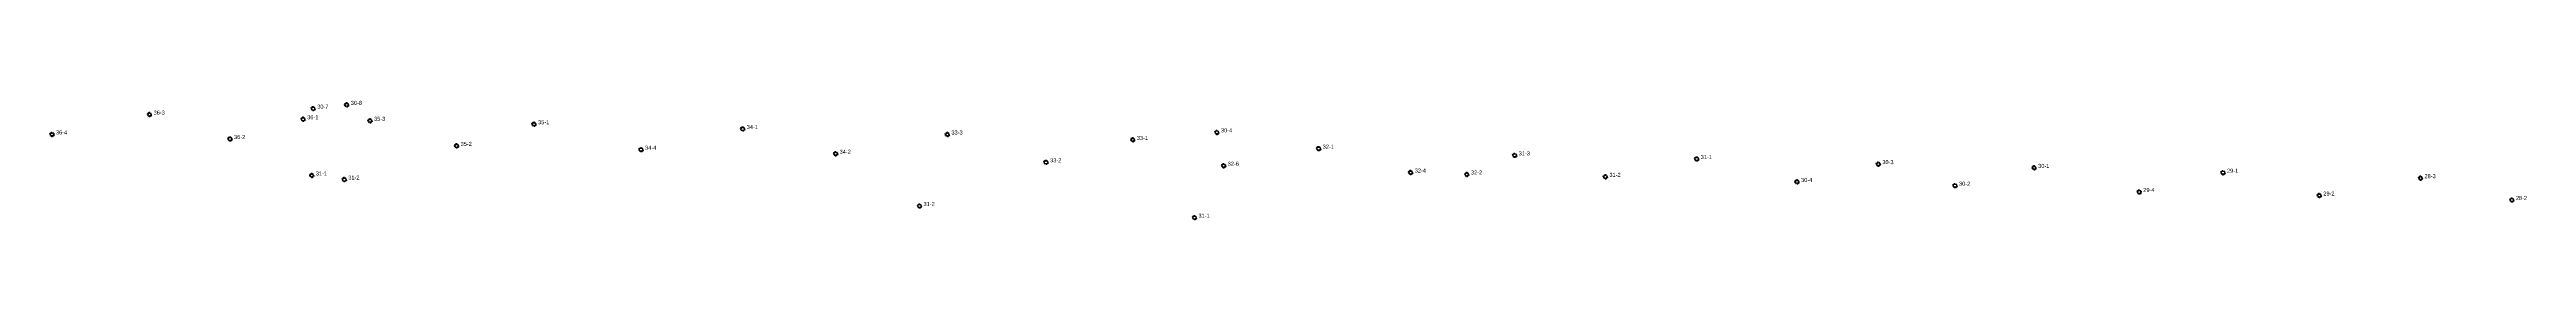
# Model space of a CAD drawing. Extents: x 486468 to 494393, y 5455952 to 5461583.
# Drawn here: x 486474 to 487698, y 5456210 to 5456270 of the extents above; entities that cross this region are included whole.
import ezdxf

# ---------------------------------------------------------------- set-up
doc = ezdxf.new("R2010")
doc.units = 0
doc.layers.add('Level 0', color=7, linetype='Continuous')
doc.layers.add('StreetLightingPoles', color=7, linetype='Continuous')

# ---------------------------------------------------------------- blocks, each defined once
blk = doc.blocks.new('Light')
at = {"layer": 'Level 0'}
for p, q in [((-0.7, 0.2), (-1.2, 0.4)), ((-0.4, 0.6), (-0.7, 1)), ((0, 0.8), (0, 1.3)), ((0.4, 0.6), (0.7, 1)), ((0.7, 0.2), (1.2, 0.4)), ((-0.7, -0.2), (-1.2, -0.4)), ((-0.4, -0.6), (-0.7, -1)), ((0, -0.8), (0, -1.3)), ((0.4, -0.6), (0.7, -1)), ((0.7, -0.2), (1.2, -0.4))]:
    blk.add_line(p, q, dxfattribs=at)
blk.add_circle((0, 0), 0.75, dxfattribs=at)

msp = doc.modelspace()

# ---------------------------------------------------------------- block references
at = {"layer": 'StreetLightingPoles'}
for p in [(486620.788, 5456267.503), (486523.35, 5456262.701), (486599.262, 5456260.363), (486604.23, 5456265.649), (486632.311, 5456259.607), (486713.382, 5456257.915), (486816.506, 5456255.561), (486475.11, 5456252.856), (486563.127, 5456250.586), (486675.1, 5456247.177), (486766.242, 5456245.291), (486862.414, 5456243.253), (486917.677, 5456252.802), (487009.292, 5456250.132), (487050.864, 5456253.865), (487101.154, 5456245.791), (487198.026, 5456242.48), (486603.518, 5456232.506), (486619.586, 5456230.463), (486966.43, 5456239.04), (487054.2, 5456237.333), (487146.625, 5456233.945), (487174.393, 5456232.999), (487242.868, 5456231.828), (487287.98, 5456240.67), (487377.74, 5456238.125), (487454.762, 5456236.269), (487548.091, 5456233.877), (487645.71, 5456231.172), (487337.587, 5456229.312), (487415.641, 5456227.437), (487506.715, 5456224.318), (487595.696, 5456222.539), (487690.869, 5456220.333), (486903.879, 5456217.358), (487039.763, 5456211.58)]:
    msp.add_blockref('Light', p, dxfattribs=at)

# ---------------------------------------------------------------- texts
for s, p in [('30-8', (486622.788, 5456267.503)), ('36-3', (486525.35, 5456262.701)), ('36-1', (486601.262, 5456260.363)), ('30-7', (486606.23, 5456265.649)), ('35-3', (486634.311, 5456259.607)), ('35-1', (486715.382, 5456257.915)), ('34-1', (486818.506, 5456255.561)), ('30-4', (487052.864, 5456253.865)), ('36-4', (486477.11, 5456252.856)), ('36-2', (486565.127, 5456250.586)), ('35-2', (486677.1, 5456247.177)), ('34-4', (486768.242, 5456245.291)), ('34-2', (486864.414, 5456243.253)), ('33-3', (486919.677, 5456252.802)), ('33-1', (487011.292, 5456250.132)), ('32-1', (487103.154, 5456245.791)), ('31-3', (487200.026, 5456242.48)), ('31-1', (486605.518, 5456232.506)), ('31-2', (486621.586, 5456230.463)), ('33-2', (486968.43, 5456239.04)), ('32-6', (487056.2, 5456237.333)), ('32-4', (487148.625, 5456233.945)), ('32-2', (487176.393, 5456232.999)), ('31-2', (487244.868, 5456231.828)), ('31-1', (487289.98, 5456240.67)), ('30-4', (487339.587, 5456229.312)), ('30-3', (487379.74, 5456238.125)), ('30-1', (487456.762, 5456236.269)), ('29-1', (487550.091, 5456233.877)), ('28-3', (487647.71, 5456231.172)), ('31-2', (486905.879, 5456217.358)), ('30-2', (487417.641, 5456227.437)), ('29-4', (487508.715, 5456224.318)), ('29-2', (487597.696, 5456222.539)), ('28-2', (487692.869, 5456220.333)), ('31-1', (487041.763, 5456211.58))]:
    msp.add_text(s, height=2, dxfattribs=at).set_placement(p)

doc.saveas('drawing.dxf')
